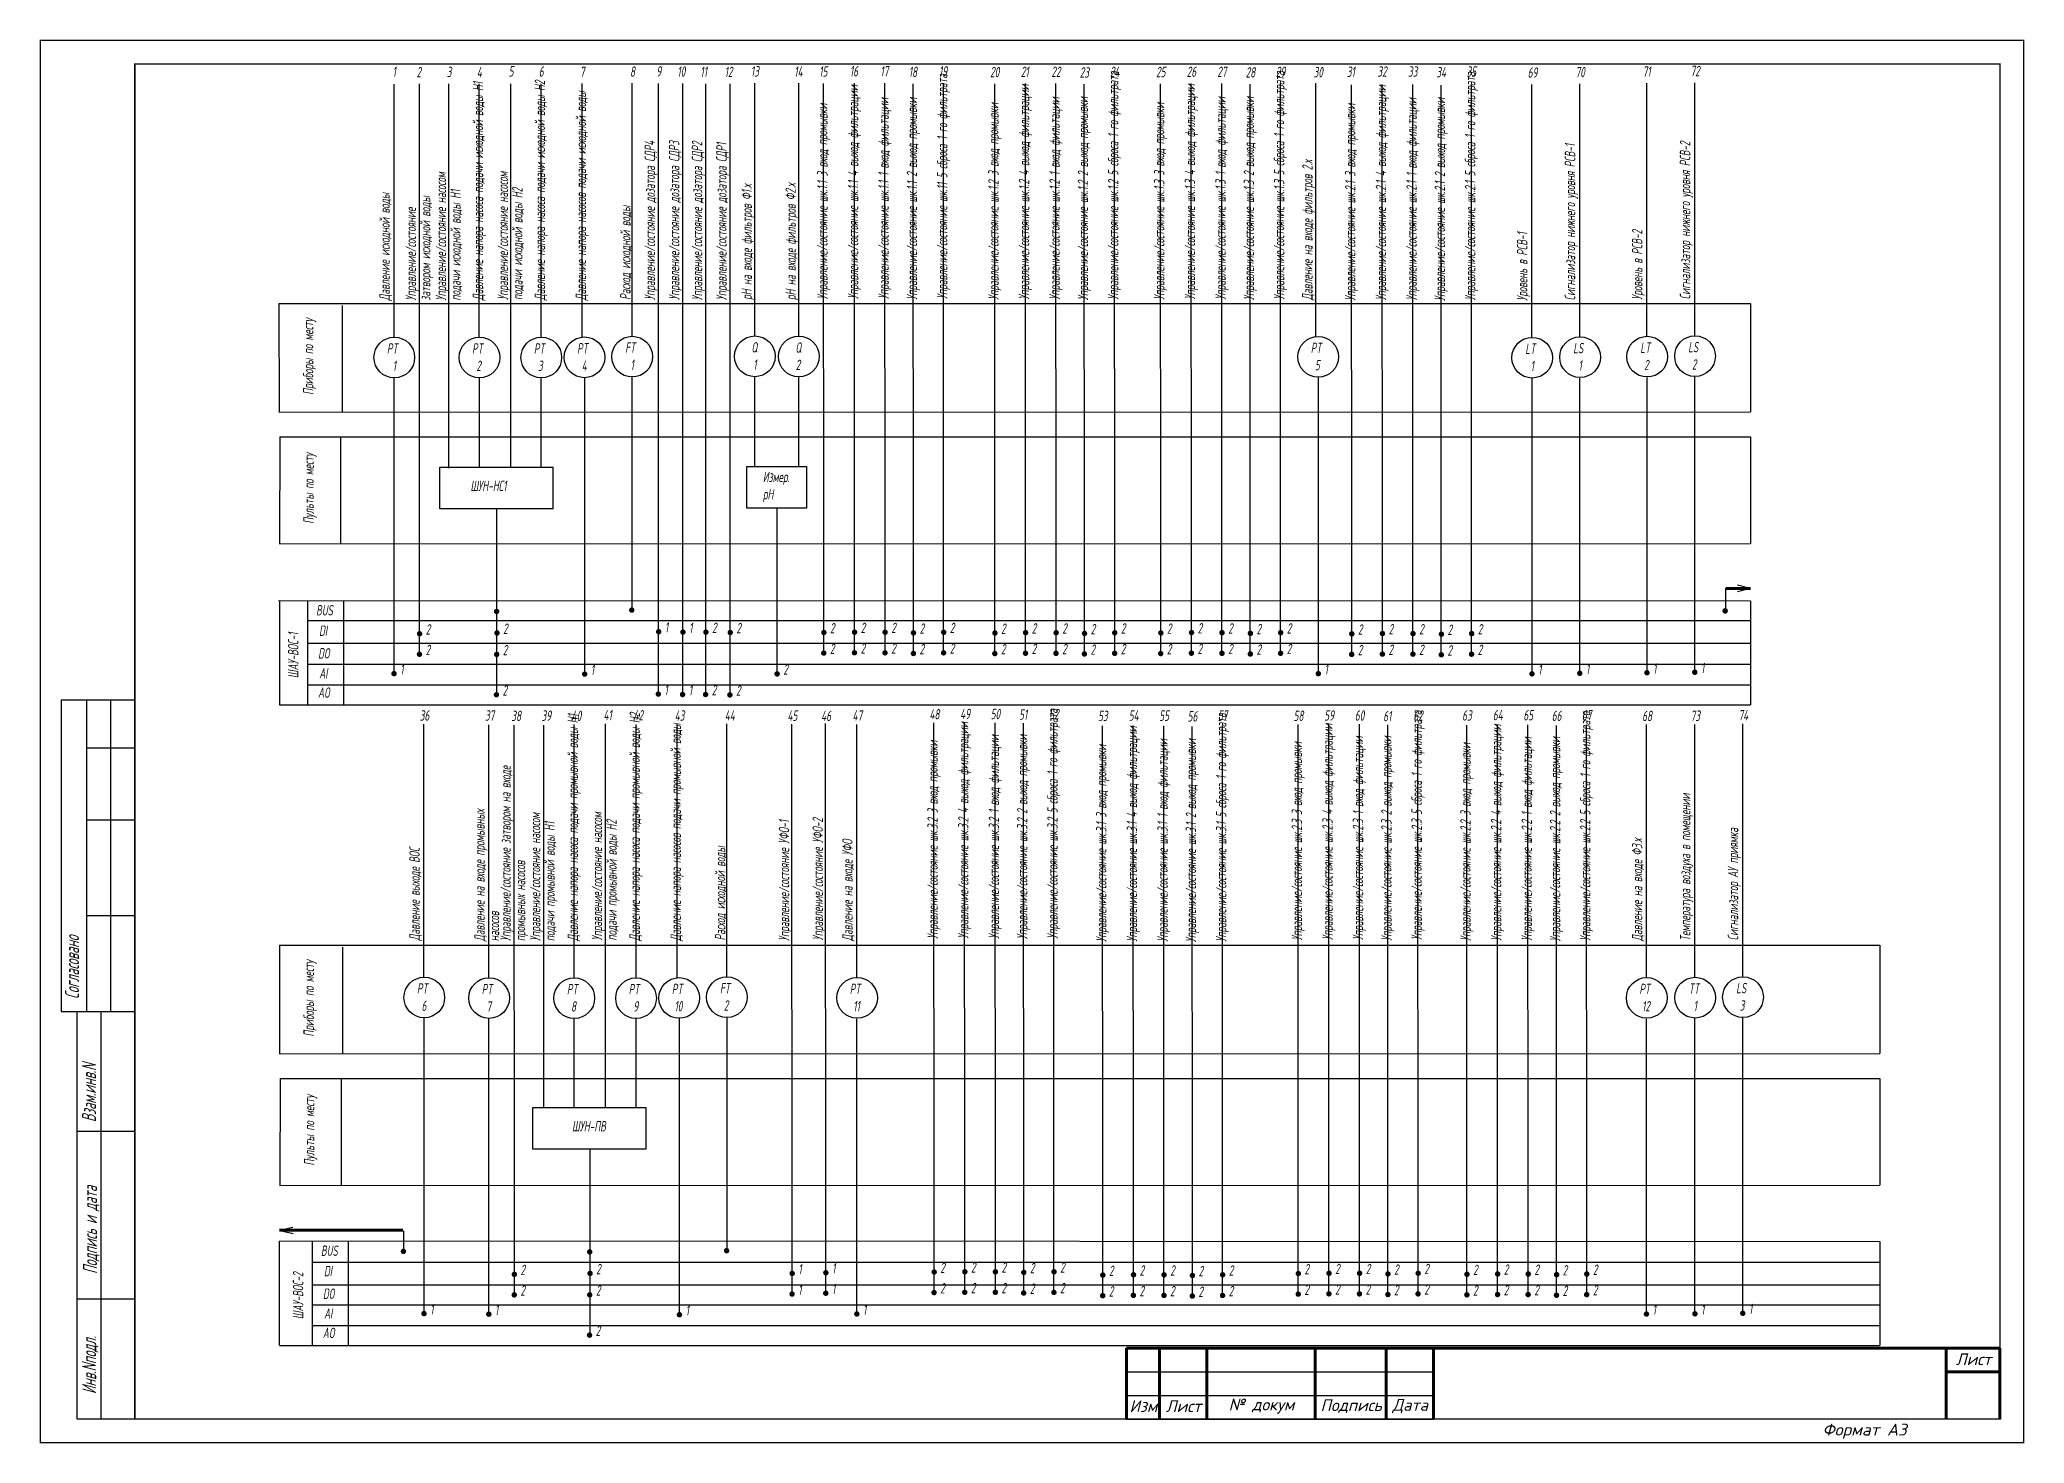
# Model space of a CAD drawing. Header units: millimetres. Extents: x 125 to 10524, y 7125 to 13164.
# Drawn here: x 763.2 to 1183.5, y 10410.8 to 10708.1 of the extents above; entities that cross this region are included whole.
import ezdxf
from ezdxf.enums import TextEntityAlignment as Align

# ---------------------------------------------------------------- set-up
doc = ezdxf.new("R2010")
doc.units = ezdxf.units.MM
doc.header["$LTSCALE"] = 4
for name, color, linetype, lineweight in [('60', 7, 'Continuous', 60), ('RAMKA', 7, 'Continuous', 25), ('Основеая', 5, 'Continuous', 60)]:
    doc.layers.add(name, color=color, linetype=linetype, lineweight=lineweight)
for name, color, linetype in [('G', 5, 'Continuous'), ('SYMS', 7, 'Continuous'), ('Вспомогательная', 1, 'Continuous'), ('Текст', 2, 'Continuous'), ('Трубопровод К10', 20, 'Continuous')]:
    doc.layers.add(name, color=color, linetype=linetype)
doc.styles.add('COTES', font='cs_gost2304.shx', dxfattribs={"width": 0.75, "oblique": 15})
doc.styles.add('Eskd знаки', font='eskd.shx', dxfattribs={"width": 0.8, "oblique": 10})
doc.styles.add('Simplex00.10.00', font='simplex.shx')
doc.styles.add('ГОСТ', font='isocpeur.ttf', dxfattribs={"oblique": 15})

msp = doc.modelspace()

# ---------------------------------------------------------------- texts
at = {"color": 0, "style": 'Eskd знаки', "oblique": 10, "width": 0.8}
for s, p in [('BUS', (823.51, 10586.15)), ('DI', (823.21, 10581.83)), ('DO', (823.38, 10577.03)), ('AI', (823.25, 10572.82)), ('AO', (823.38, 10568.72)), ('BUS', (824.54, 10450.51)), ('DI', (824.23, 10446.2)), ('DO', (824.4, 10441.4)), ('AI', (824.28, 10437.19)), ('AO', (824.4, 10433.09))]:
    msp.add_text(s, height=2.2, dxfattribs=at).set_placement(p, align=Align.CENTER)
at = {"color": 0, "char_height": 2.2, "rotation": 90, "line_spacing_factor": 0.84, "style": 'Eskd знаки'}
for s, insert, width, attachment_point in [('Управление/состояние шк.11-5 сброса 1-го фильтрата', (954.62, 10653.16), 47.008, 4), ('Управление/состояние шк.1.2-5 сброса 1-го фильтрата', (990.83, 10653.05), 47.008, 4), ('Управление/состояние шк.1.3-5 сброса 1-го фильтрата', (1025.97, 10653.06), 47.008, 4), ('Управление/состояние шк.2.1-5 сброса 1-го фильтрата', (1066.42, 10652.88), 47.008, 4), ('Давление напора насоса подачи исходной воды Н1', (856.31, 10652.9), 47.008, 4), ('Давление напора насоса подачи исходной воды Н2', (869.42, 10652.91), 47.008, 4), ('Давление напора насосов подачи исходной воды', (878.11, 10652.89), 47.008, 4), ('Управление/состояние шк.1.1-4 выход фильтрации', (935.74, 10653.17), 47.008, 4), ('Управление/состояние шк.1.2-4 выход фильтрации', (971.95, 10653.07), 47.008, 4), ('Управление/состояние шк.1.3-4 выход фильтрации', (1007.09, 10653.08), 47.008, 4), ('Управление/состояние шк.2.1-4 выход фильтрации', (1047.54, 10652.9), 47.008, 4), ('Управление/состояние шк.1.1-3 вход промывки', (929.24, 10653.11), 47.008, 4), ('Управление/состояние шк.1.1-1 вход фильтации', (942.2, 10653.16), 47.008, 4), ('Управление/состояние шк.1.1-2 выход промывки', (948.21, 10653.03), 47.008, 4), ('Управление/состояние шк.1.2-3 вход промывки', (965.46, 10653), 47.008, 4), ('Управление/состояние шк.1.2-1 вход фильтации', (978.42, 10653.05), 47.008, 4), ('Управление/состояние шк.1.2-2 выход промывки', (984.43, 10652.92), 47.008, 4), ('Управление/состояние шк.1.3-3 вход промывки', (1000.59, 10653.01), 47.008, 4), ('Управление/состояние шк.1.3-1 вход фильтации', (1013.56, 10653.06), 47.008, 4), ('Управление/состояние шк.1.3-2 выход промывки', (1019.57, 10652.93), 47.008, 4), ('Управление/состояние шк.2.1-3 вход промывки', (1041.04, 10652.83), 47.008, 4), ('Управление/состояние шк.2.1-1 вход фильтации', (1054.01, 10652.88), 47.008, 4), ('Управление/состояние шк.2.1-2 выход промывки', (1060.02, 10652.75), 47.008, 4), ('Управление/состояние дозатора СДР4 ', (892.69, 10652.97), 47.008, 4), ('Управление/состояние дозатора СДР3 ', (897.85, 10652.98), 47.008, 4), ('Управление/состояние дозатора СДР2 ', (902.7, 10652.89), 47.008, 4), ('Управление/состояние дозатора СДР1 ', (907.86, 10652.91), 47.008, 4), ('Сигнализатор нижнего уровня РСВ-1', (1087.58, 10652.9), 47.008, 4), ('Сигнализатор нижнего уровня РСВ-2', (1111.94, 10653.12), 47.008, 4), ('Управление/состояние насосом \\Pподачи исходной воды Н1', (849.87, 10652.85), 47.008, 4), ('Управление/состояние насосом \\Pподачи исходной воды Н2', (862.98, 10652.98), 47.008, 4), ('Давление на входе фильтров 2.х', (1031.95, 10652.95), 47.008, 4), ('Давление исходной воды', (836.47, 10652.84), 47.008, 4), ('рН на входе фильтров Ф1.х', (913.21, 10652.99), 47.008, 4), ('рН на входе фильтров Ф2.х', (922.52, 10652.95), 47.008, 4), ('Управление/состояние\\Pзатвором исходной воды', (843.61, 10652.85), 47.008, 4), ('Расход исходной воды', (887.39, 10653.01), 47.008, 4), ('Уровень в РСВ-1', (1077.46, 10652.79), 47.008, 4), ('Уровень в РСВ-2', (1101.81, 10653.01), 47.008, 4), ('Приборы по месту', (820.35, 10640.98), 23.0078, 5), ('Пульты по месту', (820.45, 10613.06), 23.0078, 5), ('ШАУ-ВОС-1', (816.89, 10577.71), 23.0078, 5), ('Управление/состояние шк.3.2-5 сброса 1-го фильтрата', (977.97, 10517.7), 47.008, 4), ('Давление напора насоса подачи промывной воды Н1', (876.38, 10517.21), 47.008, 4), ('Давление напора насоса подачи промывной воды Н2', (889.49, 10517.22), 47.008, 4), ('Давление напора насосов подачи промывной воды', (898.18, 10517.21), 47.008, 4), ('Управление/состояние шк.3.2-4 выход фильтрации', (959.09, 10517.72), 47.008, 4), ('Управление/состояние шк.3.1-4 выход фильтрации', (994.81, 10517.07), 47.008, 4), ('Управление/состояние шк.3.1-5 сброса 1-го фильтрата', (1013.69, 10517.06), 47.008, 4), ('Управление/состояние шк.2.3-4 выход фильтрации', (1036.22, 10517.4), 47.008, 4), ('Управление/состояние шк.2.3-5 сброса 1-го фильтрата', (1055.1, 10517.38), 47.008, 4), ('Управление/состояние шк.2.2-4 выход фильтрации', (1071.93, 10517.25), 47.008, 4), ('Управление/состояние шк.2.2-5 сброса 1-го фильтрата', (1090.81, 10517.24), 47.008, 4), ('Управление/состояние шк.3.2-3 вход промывки', (952.59, 10517.65), 47.008, 4), ('Управление/состояние шк.3.2-1 вход фильтации', (965.56, 10517.7), 47.008, 4), ('Управление/состояние шк.3.2-2 выход промывки', (971.57, 10517.57), 47.008, 4), ('Управление/состояние шк.3.1-3 вход промывки', (988.31, 10517.01), 47.008, 4), ('Управление/состояние шк.3.1-1 вход фильтации', (1001.28, 10517.06), 47.008, 4), ('Управление/состояние шк.3.1-2 выход промывки', (1007.29, 10516.93), 47.008, 4), ('Управление/состояние шк.2.3-3 вход промывки', (1029.72, 10517.33), 47.008, 4), ('Управление/состояние шк.2.3-1 вход фильтации', (1042.68, 10517.38), 47.008, 4), ('Управление/состояние шк.2.3-2 выход промывки', (1048.69, 10517.25), 47.008, 4), ('Управление/состояние шк.2.2-3 вход промывки', (1065.43, 10517.19), 47.008, 4), ('Управление/состояние шк.2.2-1 вход фильтации', (1078.4, 10517.24), 47.008, 4), ('Управление/состояние шк.2.2-2 выход промывки', (1084.41, 10517.11), 47.008, 4), ('Управление/состояние затвором на входе промывных насосов', (863.68, 10517.17), 47.008, 4), ('Давление на входе промывных \\Pнасосов', (857.86, 10517.15), 47.008, 4), ('Температура воздуха в помещении', (1111.97, 10517.24), 47.008, 4), ('Управление/состояние насосом \\Pподачи промывной воды Н1', (869.94, 10517.17), 47.008, 4), ('Управление/состояние насосом \\Pподачи промывной воды Н2', (883.05, 10517.3), 47.008, 4), ('Управление/состояние УФО-1', (921.12, 10517.17), 47.008, 4), ('Управление/состояние УФО-2', (928.26, 10517.33), 47.008, 4), ('Сигнализатор АУ приямка', (1122.1, 10517.35), 47.008, 4), ('Давление выходе ВОС', (842.81, 10517.29), 47.008, 4), ('Расход исходной воды', (907.47, 10517.33), 47.008, 4), ('Давление на входе УФО', (934.47, 10517.2), 47.008, 4), ('Давление на входе Ф3.х', (1101.71, 10517.19), 47.008, 4), ('Приборы по месту', (820.47, 10505.05), 23.0078, 5), ('Пульты по месту', (820.57, 10477.13), 23.0078, 5), ('ШАУ-ВОС-2', (817.91, 10442.07), 23.0078, 5)]:
    msp.add_mtext(s, dxfattribs=dict(at, insert=insert, width=width, attachment_point=attachment_point))
at = {"color": 0, "lineweight": 25, "char_height": 2.2, "attachment_point": 1, "style": 'Eskd знаки'}
for s, insert in [('\\pi0.50965;РT\\P\\pi1.73607;1', (836.21, 10643.81)), ('\\pi0.50965;РT\\P\\pi1.42198;2', (854.25, 10643.8)), ('\\pi0.50965;РT\\P\\pi1.38965;3', (867.33, 10643.8)), ('\\pi0.50965;РT\\P\\pi1.48584;4', (876.48, 10643.83)), ('\\pi0.60743;FT\\P\\pi1.73607;1', (886.58, 10643.99)), ('\\pi1.35653;Q\\P\\pi1.73607;1', (912.57, 10644.05)), ('\\pi1.35653;Q\\P\\pi1.42198;2', (921.88, 10644)), ('\\pi0.50965;РT\\P\\pi1.38965;5', (1031.86, 10643.94)), ('\\pi0.60743;LT\\P\\pi1.73607;1', (1077.2, 10643.76)), ('\\pi0.62898;LS\\P\\pi1.73607;1', (1087.33, 10643.87)), ('\\pi0.60743;LT\\P\\pi1.42198;2', (1101.55, 10643.98)), ('\\pi0.62898;LS\\P\\pi1.42198;2', (1111.68, 10644.09)), ('ШУН-НС1', (854.42, 10614.71)), ('Измер. рН', (916.34, 10616.61)), ('\\pi0.50965;РT\\P\\pi1.50898;6', (842.56, 10508.26)), ('\\pi0.50965;РT\\P\\pi1.53632;7', (856.28, 10508.12)), ('\\pi0.50965;РT\\P\\pi1.39464;8', (874.32, 10508.11)), ('\\pi0.50965;РT\\P\\pi1.50898;9', (887.41, 10508.11)), ('\\pi0.50965;РT\\P\\pi1.07317;10', (896.55, 10508.15)), ('\\pi0.60743;FT\\P\\pi1.42198;2', (906.65, 10508.3)), ('\\pi0.50965;РT\\P\\pi1.24718;11', (934.22, 10508.17)), ('\\pi0.50965;РT\\P\\pi1.08395;12', (1101.45, 10508.15)), ('\\pi0.70361;TT\\P\\pi1.73607;1', (1111.71, 10508.21)), ('\\pi0.62898;LS\\P\\pi1.38965;3', (1121.84, 10508.32)), ('ШУН-ПВ', (875.92, 10479.06))]:
    msp.add_mtext_dynamic_manual_height_columns(s, width=3.9494, gutter_width=10.62, heights=[0], dxfattribs=dict(at, insert=insert))
at = {"layer": 'Текст', "color": 32, "ltscale": 0.05, "true_color": 0xcd6928, "style": 'Eskd знаки', "oblique": 10, "width": 0.8}
for s, p in [('1', (837.93, 10700.23)), ('2', (843.01, 10700.15)), ('3', (849.4, 10700.18)), ('4', (855.78, 10700.14)), ('5', (862.51, 10700.31)), ('6', (868.89, 10700.27)), ('7', (877.6, 10700.2)), ('8', (888.2, 10700.24)), ('9', (893.79, 10700.29)), ('10', (898.23, 10700.27)), ('11', (903.1, 10700.22)), ('12', (908.24, 10700.19)), ('13', (913.8, 10700.3)), ('14', (922.99, 10700.26)), ('15', (928.26, 10700.26)), ('16', (934.76, 10700.33)), ('17', (941.23, 10700.31)), ('18', (947.24, 10700.18)), ('19', (953.64, 10700.31)), ('20', (964.48, 10700.16)), ('21', (970.98, 10700.22)), ('22', (977.45, 10700.21)), ('23', (983.46, 10700.08)), ('24', (989.86, 10700.21)), ('25', (999.62, 10700.17)), ('26', (1006.12, 10700.23)), ('27', (1012.59, 10700.22)), ('28', (1018.6, 10700.09)), ('29', (1025, 10700.22)), ('30', (1032.98, 10700.14)), ('31', (1040.01, 10700.21)), ('32', (1046.5, 10700.27)), ('33', (1052.97, 10700.26)), ('34', (1058.98, 10700.13)), ('35', (1065.38, 10700.26)), ('69', (1078.32, 10700.04)), ('70', (1088.45, 10700.15)), ('71', (1102.67, 10700.27)), ('72', (1112.8, 10700.38)), ('2', (844.95, 10582.11)), ('2', (861.34, 10582.26)), ('1', (895.59, 10582.53)), ('1', (900.73, 10582.45)), ('2', (905.59, 10582.45)), ('2', (910.74, 10582.37)), ('2', (930.57, 10582.36)), ('2', (937.07, 10582.43)), ('2', (943.54, 10582.42)), ('2', (949.55, 10582.28)), ('2', (955.95, 10582.42)), ('2', (966.79, 10582.26)), ('2', (973.29, 10582.33)), ('2', (979.76, 10582.31)), ('2', (985.77, 10582.18)), ('2', (992.17, 10582.31)), ('2', (1001.93, 10582.27)), ('2', (1008.43, 10582.34)), ('2', (1014.9, 10582.32)), ('2', (1020.91, 10582.19)), ('2', (1027.31, 10582.32)), ('2', (1042.37, 10582.09)), ('2', (1048.87, 10582.15)), ('2', (1055.34, 10582.14)), ('2', (1061.35, 10582.01)), ('2', (1067.75, 10582.14)), ('2', (844.93, 10577.75)), ('2', (861.28, 10577.73)), ('2', (930.55, 10578)), ('2', (937.05, 10578.07)), ('2', (943.52, 10578.06)), ('2', (949.53, 10577.92)), ('2', (955.93, 10578.06)), ('2', (966.77, 10577.9)), ('2', (973.27, 10577.97)), ('2', (979.74, 10577.95)), ('2', (985.75, 10577.82)), ('2', (992.15, 10577.95)), ('2', (1001.91, 10577.91)), ('2', (1008.41, 10577.97)), ('2', (1014.88, 10577.96)), ('2', (1020.89, 10577.83)), ('2', (1027.29, 10577.96)), ('2', (1042.35, 10577.73)), ('2', (1048.85, 10577.79)), ('2', (1055.32, 10577.78)), ('2', (1061.33, 10577.65)), ('2', (1067.73, 10577.78)), ('1', (839.54, 10573.66)), ('1', (879.91, 10573.55)), ('2', (920.67, 10573.6)), ('1', (1035.29, 10573.66)), ('1', (1080.53, 10573.61)), ('1', (1090.66, 10573.72)), ('1', (1104.88, 10573.84)), ('1', (1115.01, 10573.95)), ('2', (861.23, 10569.19)), ('1', (895.51, 10569.32)), ('1', (900.66, 10569.23)), ('2', (905.52, 10569.24)), ('2', (910.66, 10569.15)), ('49', (958.12, 10564.2)), ('50', (964.59, 10564.18)), ('52', (977, 10564.18)), ('36', (843.68, 10563.87)), ('37', (857.49, 10563.87)), ('38', (863.08, 10563.8)), ('39', (869.47, 10563.83)), ('40', (875.85, 10563.79)), ('41', (882.59, 10563.96)), ('42', (888.96, 10563.92)), ('43', (897.67, 10563.85)), ('44', (908.27, 10563.89)), ('45', (921.55, 10563.83)), ('46', (928.69, 10563.79)), ('47', (935.34, 10563.88)), ('48', (951.62, 10564.13)), ('51', (970.6, 10564.05)), ('53', (987.32, 10563.77)), ('54', (993.82, 10563.84)), ('55', (1000.29, 10563.83)), ('56', (1006.3, 10563.69)), ('57', (1012.7, 10563.83)), ('58', (1028.74, 10563.81)), ('59', (1035.24, 10563.88)), ('60', (1041.71, 10563.87)), ('61', (1047.72, 10563.74)), ('62', (1054.12, 10563.87)), ('63', (1064.44, 10563.89)), ('64', (1070.94, 10563.96)), ('65', (1077.41, 10563.94)), ('66', (1083.42, 10563.81)), ('67', (1089.82, 10563.94)), ('68', (1102.57, 10563.77)), ('73', (1112.83, 10563.82)), ('74', (1122.96, 10563.93)), ('2', (881.05, 10446.62)), ('1', (923.86, 10446.61)), ('1', (931, 10446.77)), ('2', (953.93, 10446.91)), ('2', (960.43, 10446.97)), ('2', (966.9, 10446.96)), ('2', (972.91, 10446.83)), ('2', (979.31, 10446.96)), ('2', (1031.05, 10446.59)), ('2', (1037.55, 10446.65)), ('2', (1044.02, 10446.64)), ('2', (1050.03, 10446.51)), ('2', (1056.43, 10446.64)), ('2', (1073.27, 10446.51)), ('2', (1079.74, 10446.49)), ('2', (1092.15, 10446.49)), ('2', (865.02, 10446.43)), ('1', (930.98, 10442.41)), ('2', (953.91, 10442.55)), ('2', (960.41, 10442.61)), ('2', (966.88, 10442.6)), ('2', (972.89, 10442.47)), ('2', (979.29, 10442.6)), ('2', (989.65, 10446.26)), ('2', (996.14, 10446.33)), ('2', (1002.61, 10446.31)), ('2', (1008.62, 10446.18)), ('2', (1015.02, 10446.31)), ('2', (1037.53, 10442.29)), ('2', (1044, 10442.28)), ('2', (1056.41, 10442.28)), ('2', (1066.77, 10446.44)), ('2', (1085.74, 10446.36)), ('1', (845.89, 10438.11)), ('2', (865, 10442.07)), ('2', (880.99, 10442.08)), ('1', (923.84, 10442.25)), ('2', (989.63, 10441.9)), ('2', (996.12, 10441.97)), ('2', (1002.59, 10441.95)), ('2', (1008.6, 10441.82)), ('2', (1015, 10441.95)), ('2', (1031.03, 10442.23)), ('2', (1050.01, 10442.15)), ('2', (1066.75, 10442.08)), ('2', (1073.25, 10442.15)), ('2', (1079.72, 10442.13)), ('2', (1085.73, 10442)), ('2', (1092.13, 10442.13)), ('1', (1115.04, 10438.06)), ('1', (1125.17, 10438.17)), ('1', (859.61, 10437.98)), ('1', (899.99, 10437.87)), ('1', (937.55, 10438.02)), ('1', (1104.78, 10438.01)), ('2', (880.94, 10433.54))]:
    msp.add_text(s, height=2.2, dxfattribs=at).set_placement(p)

# ---------------------------------------------------------------- blocks, each defined once
blk = doc.blocks.new('Формат А3')
at = {"color": 0, "linetype": 'Continuous', "const_width": 0.3}
for points in [[(-420, 297), (0, 297), (0, 0), (-420, 0)], [(-400, 5), (-400, 292), (-5, 292), (-5, 5)]]:
    blk.add_lwpolyline(points, close=True, dxfattribs=at)
at = {"color": 0, "linetype": 'Continuous', "style": 'Simplex00.10.00', "oblique": 15}
blk.add_text('Формат А3', height=2.5, dxfattribs=at).set_placement((-33.67, 2.75), align=Align.MIDDLE_CENTER)
blk = doc.blocks.new('A$C73A268AF')
at = {"lineweight": 30}
for p, q in [((4.57, 157.46), (20.05, 157.46)), ((4.57, 157.46), (4.57, 91.46)), ((9.89, 157.46), (9.89, 91.46)), ((14.97, 157.46), (14.97, 91.46)), ((9.89, 147.31), (20.05, 147.31)), ((9.89, 132.08), (20.05, 132.08)), ((9.89, 111.77), (20.05, 111.77)), ((4.57, 91.46), (20.05, 91.46)), ((7.96, 5.15), (7.96, 91.46)), ((13.04, 5.15), (13.04, 91.46)), ((20.15, 66.08), (7.96, 66.08)), ((20.15, 30.54), (7.96, 30.54))]:
    blk.add_line(p, q, dxfattribs=at)
blk.add_lwpolyline([(20.15, 5.15), (7.96, 5.15)], dxfattribs=at)
at = {"layer": 'Вспомогательная', "color": 7}
for p, q in [((230.15, 15.15), (295.15, 15.15)), ((230.15, 10.15), (295.15, 10.15)), ((230.15, 5.15), (295.15, 5.15))]:
    blk.add_line(p, q, dxfattribs=at)
at = {"layer": 'Основеая', "color": 7}
for p, q in [((230.15, 20.15), (230.15, 5.15)), ((415.15, 20.15), (230.15, 20.15)), ((237.15, 20.15), (237.15, 5.15)), ((247.15, 20.15), (247.15, 5.15)), ((270.15, 20.15), (270.15, 5.15)), ((285.15, 20.15), (285.15, 5.15)), ((295.15, 20.15), (295.15, 5.15)), ((403.72, 20.15), (403.72, 5.15)), ((415.15, 20.15), (415.15, 5.15)), ((403.72, 15.15), (415.15, 15.15))]:
    blk.add_line(p, q, dxfattribs=at)
blk.add_blockref('Формат А3', (420.15, 0.15))
at = {"layer": 'RAMKA', "style": 'COTES', "oblique": 15, "width": 0.75}
for s, p in [('Согласовано', (8.35, 94.1)), ('Взам.инв.N', (11.94, 68.02)), ('Подпись и дата', (12.17, 35.86)), ('Инв.Nподл.', (11.97, 10.43))]:
    blk.add_text(s, height=3, rotation=90, dxfattribs=at).set_placement(p)
at = {"layer": 'Текст', "color": 7, "char_height": 2.5, "style": 'ГОСТ'}
for s, insert, width, attachment_point in [('{\\fISOCPEUR|b0|i0|c204|p34;Лист}', (413.32, 17.81), 11.4585, 6), ('{\\fISOCPEUR|b0|i0|c204|p34;Изм}', (233.75, 7.88), 7, 5), ('{\\fISOCPEUR|b0|i0|c204|p34;Лист}', (242.25, 7.88), 10, 5), ('{\\fISOCPEUR|b0|i0|c204|p34;№ докум}', (258.75, 7.88), 23, 5), ('{\\fISOCPEUR|b0|i0|c204|p34;Подпись}', (277.75, 7.88), 15, 5), ('{\\fISOCPEUR|b0|i0|c204|p34;Дата}', (290.25, 7.88), 10, 5)]:
    blk.add_mtext(s, dxfattribs=dict(at, insert=insert, width=width, attachment_point=attachment_point))

# ---------------------------------------------------------------- linework, layer by layer
at = {"color": 0, "ltscale": 100}
for p, q in [((838.24, 10645.13), (838.24, 10698.69)), ((843.62, 10577.85), (843.6, 10698.78)), ((849.87, 10617.39), (849.85, 10698.76)), ((856.29, 10645.1), (856.29, 10698.73)), ((862.99, 10617.66), (862.96, 10698.77)), ((869.41, 10645.1), (869.41, 10698.74)), ((878.1, 10645.18), (878.1, 10698.82)), ((888.67, 10645.24), (888.67, 10698.87)), ((894.26, 10569.46), (894.24, 10698.86)), ((899.43, 10569.71), (899.4, 10698.85)), ((904.27, 10569.38), (904.24, 10698.78)), ((909.43, 10569.64), (909.41, 10698.77)), ((914.66, 10645.3), (914.66, 10698.93)), ((923.97, 10645.26), (923.97, 10698.89)), ((929.25, 10578.1), (929.22, 10698.85)), ((935.75, 10578.17), (935.72, 10698.92)), ((942.22, 10578.16), (942.19, 10698.9)), ((948.23, 10578.03), (948.2, 10698.77)), ((954.63, 10578.16), (954.6, 10698.9)), ((965.47, 10578), (965.44, 10698.75)), ((971.97, 10578.07), (971.94, 10698.81)), ((978.44, 10578.05), (978.41, 10698.8)), ((984.45, 10577.92), (984.42, 10698.67)), ((990.85, 10578.05), (990.82, 10698.8)), ((1000.61, 10578.01), (1000.58, 10698.76)), ((1007.1, 10578.08), (1007.08, 10698.82)), ((1013.57, 10578.06), (1013.54, 10698.81)), ((1019.58, 10577.93), (1019.55, 10698.68)), ((1025.98, 10578.06), (1025.96, 10698.81)), ((1033.47, 10645.3), (1033.47, 10698.93)), ((1041.05, 10577.83), (1041.02, 10698.57)), ((1047.55, 10577.89), (1047.52, 10698.64)), ((1054.02, 10577.88), (1053.99, 10698.63)), ((1060.03, 10577.75), (1060, 10698.49)), ((1066.43, 10577.88), (1066.4, 10698.63)), ((1079.22, 10645.08), (1079.22, 10698.64)), ((1089.35, 10645.19), (1089.35, 10698.75)), ((1103.58, 10645.3), (1103.58, 10698.87)), ((1113.7, 10645.41), (1113.7, 10698.98)), ((838.25, 10574.01), (838.25, 10636.39)), ((856.31, 10617.53), (856.31, 10636.48)), ((869.42, 10617.58), (869.42, 10636.49)), ((878.64, 10573.75), (878.64, 10636.45)), ((888.68, 10587.26), (888.68, 10636.62)), ((914.67, 10617.71), (914.67, 10636.68)), ((923.99, 10617.71), (923.99, 10636.64)), ((1034.02, 10573.86), (1034.02, 10636.56)), ((1079.24, 10573.96), (1079.24, 10636.34)), ((1089.37, 10574.07), (1089.37, 10636.45)), ((1103.59, 10574.19), (1103.59, 10636.57)), ((1113.72, 10574.3), (1113.72, 10636.68)), ((844.58, 10509.58), (844.58, 10563.14)), ((858.31, 10509.44), (858.31, 10563.01)), ((863.74, 10442.01), (863.71, 10562.94)), ((869.99, 10481.94), (869.96, 10562.92)), ((876.37, 10509.42), (876.37, 10563.04)), ((883.02, 10481.94), (882.99, 10563.21)), ((889.48, 10509.42), (889.48, 10563.05)), ((898.17, 10509.5), (898.17, 10563.13)), ((908.74, 10509.56), (908.74, 10563.19)), ((922.54, 10442.35), (922.51, 10563.1)), ((929.67, 10442.51), (929.64, 10563.26)), ((936.24, 10509.49), (936.24, 10563.05)), ((952.61, 10442.65), (952.58, 10563.39)), ((959.11, 10442.71), (959.08, 10563.46)), ((965.58, 10442.7), (965.55, 10563.44)), ((971.59, 10442.57), (971.56, 10563.31)), ((977.99, 10442.7), (977.96, 10563.44)), ((988.32, 10442), (988.29, 10562.75)), ((994.82, 10442.07), (994.79, 10562.82)), ((1001.29, 10442.06), (1001.26, 10562.8)), ((1007.3, 10441.92), (1007.27, 10562.67)), ((1013.7, 10442.06), (1013.67, 10562.8)), ((1029.73, 10442.33), (1029.7, 10563.08)), ((1036.23, 10442.39), (1036.2, 10563.14)), ((1042.7, 10442.38), (1042.67, 10563.13)), ((1048.71, 10442.25), (1048.68, 10563)), ((1055.11, 10442.38), (1055.08, 10563.13)), ((1065.44, 10442.18), (1065.42, 10562.93)), ((1071.94, 10442.25), (1071.91, 10563)), ((1078.41, 10442.23), (1078.38, 10562.98)), ((1084.42, 10442.1), (1084.39, 10562.85)), ((1090.82, 10442.23), (1090.79, 10562.98)), ((1103.47, 10509.47), (1103.47, 10563.04)), ((1113.74, 10509.53), (1113.74, 10563.09)), ((1123.87, 10509.64), (1123.87, 10563.2)), ((844.6, 10438.46), (844.6, 10500.84)), ((858.32, 10438.33), (858.32, 10500.71)), ((876.38, 10482.08), (876.38, 10500.8)), ((889.49, 10481.94), (889.49, 10500.8)), ((898.71, 10438.06), (898.71, 10500.76)), ((908.76, 10451.58), (908.76, 10500.94)), ((936.26, 10438.37), (936.26, 10500.75)), ((1103.49, 10438.36), (1103.49, 10500.74)), ((1113.75, 10438.41), (1113.75, 10500.79)), ((1123.88, 10438.52), (1123.88, 10500.9))]:
    msp.add_line(p, q, dxfattribs=at)
at = {"color": 0, "ltscale": 1.2}
for p, q in [((813.87, 10652.25), (1125.51, 10652.25)), ((813.87, 10629.25), (1125.51, 10629.29)), ((814.02, 10623.99), (1125.51, 10623.99)), ((813.96, 10601.34), (1125.51, 10601.43)), ((813.99, 10516.32), (1152.87, 10516.32)), ((813.99, 10493.33), (1152.87, 10493.37)), ((814.14, 10488.06), (1152.87, 10488.06)), ((814.08, 10465.41), (1152.87, 10465.51))]:
    msp.add_line(p, q, dxfattribs=at)
at = {"color": 0, "linetype": 'Continuous', "lineweight": 25}
for points in [[(827.22, 10651.81), (827.22, 10629.2)], [(826.93, 10623.89), (826.93, 10601.28)], [(1120.18, 10591.97), (1120.18, 10587.06)], [(813.74, 10589.36), (1125.42, 10589.23)], [(819.88, 10589.24), (819.88, 10567.22)], [(827.52, 10589.22), (827.52, 10567.2)], [(1125.51, 10589.22), (1125.51, 10567.2)], [(819.92, 10585.08), (1125.59, 10585.08)], [(827.34, 10515.88), (827.34, 10493.27)], [(827.05, 10487.96), (827.05, 10465.35)], [(813.91, 10453.64), (813.91, 10431.62)], [(813.99, 10453.68), (1152.86, 10453.55)], [(820.9, 10453.6), (820.9, 10431.58)], [(828.55, 10453.56), (828.55, 10431.54)], [(840.21, 10455.8), (840.21, 10451.67)], [(1152.87, 10453.56), (1152.87, 10431.55)], [(820.87, 10449.17), (1152.86, 10449.17)]]:
    msp.add_lwpolyline(points, dxfattribs=at)
at = {"linetype": 'Continuous', "ltscale": 0.6}
for points in [[(859.96, 10608.74), (859.96, 10569.19)], [(919.31, 10608.75), (919.31, 10573.74)], [(879.67, 10473.09), (879.67, 10433.54)]]:
    msp.add_lwpolyline(points, dxfattribs=at)
at = {"color": 0, "ltscale": 0.5, "const_width": 0.574}
for points in [[(859.68, 10587.01, 1), (860.25, 10587.01, 1)], [(888.3, 10587.29, 1), (888.87, 10587.29, 1)], [(1119.85, 10587.13, 1), (1120.43, 10587.13, 1)], [(894, 10582.71, 1), (894.57, 10582.71, 1)], [(899.14, 10582.63, 1), (899.71, 10582.63, 1)], [(904, 10582.63, 1), (904.58, 10582.63, 1)], [(935.48, 10582.61, 1), (936.05, 10582.61, 1)], [(941.95, 10582.6, 1), (942.52, 10582.6, 1)], [(954.36, 10582.6, 1), (954.93, 10582.6, 1)], [(843.36, 10582.29, 1), (843.93, 10582.29, 1)], [(859.75, 10582.44, 1), (860.32, 10582.44, 1)], [(909.15, 10582.55, 1), (909.72, 10582.55, 1)], [(928.98, 10582.54, 1), (929.55, 10582.54, 1)], [(947.96, 10582.47, 1), (948.53, 10582.47, 1)], [(965.2, 10582.44, 1), (965.77, 10582.44, 1)], [(971.7, 10582.51, 1), (972.27, 10582.51, 1)], [(978.17, 10582.49, 1), (978.74, 10582.49, 1)], [(984.18, 10582.36, 1), (984.75, 10582.36, 1)], [(990.58, 10582.49, 1), (991.15, 10582.49, 1)], [(1000.34, 10582.45, 1), (1000.91, 10582.45, 1)], [(1006.84, 10582.52, 1), (1007.41, 10582.52, 1)], [(1013.3, 10582.5, 1), (1013.88, 10582.5, 1)], [(1019.31, 10582.37, 1), (1019.89, 10582.37, 1)], [(1025.72, 10582.5, 1), (1026.29, 10582.5, 1)], [(1040.78, 10582.27, 1), (1041.36, 10582.27, 1)], [(1047.28, 10582.33, 1), (1047.85, 10582.33, 1)], [(1053.75, 10582.32, 1), (1054.32, 10582.32, 1)], [(1059.76, 10582.19, 1), (1060.33, 10582.19, 1)], [(1066.16, 10582.32, 1), (1066.74, 10582.32, 1)], [(843.34, 10577.93, 1), (843.91, 10577.93, 1)], [(859.69, 10577.91, 1), (860.26, 10577.91, 1)], [(928.96, 10578.18, 1), (929.53, 10578.18, 1)], [(935.46, 10578.25, 1), (936.03, 10578.25, 1)], [(941.93, 10578.24, 1), (942.5, 10578.24, 1)], [(947.94, 10578.1, 1), (948.51, 10578.1, 1)], [(954.34, 10578.24, 1), (954.91, 10578.24, 1)], [(965.18, 10578.08, 1), (965.75, 10578.08, 1)], [(971.68, 10578.15, 1), (972.25, 10578.15, 1)], [(978.15, 10578.13, 1), (978.72, 10578.13, 1)], [(984.16, 10578, 1), (984.73, 10578, 1)], [(990.56, 10578.13, 1), (991.13, 10578.13, 1)], [(1000.32, 10578.09, 1), (1000.89, 10578.09, 1)], [(1006.82, 10578.16, 1), (1007.39, 10578.16, 1)], [(1013.28, 10578.14, 1), (1013.86, 10578.14, 1)], [(1019.29, 10578.01, 1), (1019.87, 10578.01, 1)], [(1025.7, 10578.14, 1), (1026.27, 10578.14, 1)], [(1040.76, 10577.91, 1), (1041.34, 10577.91, 1)], [(1047.26, 10577.97, 1), (1047.84, 10577.97, 1)], [(1053.73, 10577.96, 1), (1054.3, 10577.96, 1)], [(1059.74, 10577.83, 1), (1060.31, 10577.83, 1)], [(1066.14, 10577.96, 1), (1066.72, 10577.96, 1)], [(837.95, 10573.84, 1), (838.52, 10573.84, 1)], [(878.32, 10573.73, 1), (878.89, 10573.73, 1)], [(919.08, 10573.78, 1), (919.66, 10573.78, 1)], [(1033.7, 10573.84, 1), (1034.27, 10573.84, 1)], [(1078.94, 10573.79, 1), (1079.51, 10573.79, 1)], [(1089.07, 10573.9, 1), (1089.64, 10573.9, 1)], [(1103.29, 10574.02, 1), (1103.86, 10574.02, 1)], [(1113.42, 10574.13, 1), (1113.99, 10574.13, 1)], [(859.64, 10569.37, 1), (860.21, 10569.37, 1)], [(893.92, 10569.5, 1), (894.49, 10569.5, 1)], [(899.06, 10569.41, 1), (899.64, 10569.41, 1)], [(903.93, 10569.42, 1), (904.5, 10569.42, 1)], [(909.07, 10569.33, 1), (909.65, 10569.33, 1)], [(839.94, 10451.47, 1), (840.51, 10451.47, 1)], [(879.39, 10451.36, 1), (879.96, 10451.36, 1)], [(908.37, 10451.61, 1), (908.95, 10451.61, 1)], [(863.43, 10446.61, 1), (864, 10446.61, 1)], [(879.46, 10446.8, 1), (880.03, 10446.8, 1)], [(922.27, 10446.79, 1), (922.84, 10446.79, 1)], [(929.4, 10446.95, 1), (929.98, 10446.95, 1)], [(952.34, 10447.09, 1), (952.91, 10447.09, 1)], [(958.84, 10447.15, 1), (959.41, 10447.15, 1)], [(965.31, 10447.14, 1), (965.88, 10447.14, 1)], [(971.32, 10447.01, 1), (971.89, 10447.01, 1)], [(977.72, 10447.14, 1), (978.29, 10447.14, 1)], [(988.05, 10446.44, 1), (988.63, 10446.44, 1)], [(994.55, 10446.51, 1), (995.13, 10446.51, 1)], [(1001.02, 10446.5, 1), (1001.6, 10446.5, 1)], [(1007.03, 10446.36, 1), (1007.6, 10446.36, 1)], [(1013.43, 10446.5, 1), (1014.01, 10446.5, 1)], [(1029.46, 10446.77, 1), (1030.03, 10446.77, 1)], [(1035.96, 10446.83, 1), (1036.53, 10446.83, 1)], [(1042.43, 10446.82, 1), (1043, 10446.82, 1)], [(1048.44, 10446.69, 1), (1049.01, 10446.69, 1)], [(1054.84, 10446.82, 1), (1055.41, 10446.82, 1)], [(1065.17, 10446.62, 1), (1065.75, 10446.62, 1)], [(1071.67, 10446.69, 1), (1072.25, 10446.69, 1)], [(1078.14, 10446.67, 1), (1078.72, 10446.67, 1)], [(1084.15, 10446.54, 1), (1084.73, 10446.54, 1)], [(1090.55, 10446.67, 1), (1091.13, 10446.67, 1)], [(863.41, 10442.25, 1), (863.98, 10442.25, 1)], [(879.4, 10442.26, 1), (879.97, 10442.26, 1)], [(922.25, 10442.43, 1), (922.82, 10442.43, 1)], [(929.38, 10442.59, 1), (929.96, 10442.59, 1)], [(952.32, 10442.73, 1), (952.89, 10442.73, 1)], [(958.82, 10442.79, 1), (959.39, 10442.79, 1)], [(965.29, 10442.78, 1), (965.86, 10442.78, 1)], [(971.3, 10442.65, 1), (971.87, 10442.65, 1)], [(977.7, 10442.78, 1), (978.27, 10442.78, 1)], [(988.03, 10442.08, 1), (988.61, 10442.08, 1)], [(994.53, 10442.15, 1), (995.11, 10442.15, 1)], [(1001, 10442.13, 1), (1001.58, 10442.13, 1)], [(1007.01, 10442, 1), (1007.59, 10442, 1)], [(1013.41, 10442.13, 1), (1013.99, 10442.13, 1)], [(1029.44, 10442.41, 1), (1030.01, 10442.41, 1)], [(1035.94, 10442.47, 1), (1036.51, 10442.47, 1)], [(1042.41, 10442.46, 1), (1042.98, 10442.46, 1)], [(1048.42, 10442.33, 1), (1048.99, 10442.33, 1)], [(1054.82, 10442.46, 1), (1055.39, 10442.46, 1)], [(1065.15, 10442.26, 1), (1065.73, 10442.26, 1)], [(1071.65, 10442.33, 1), (1072.23, 10442.33, 1)], [(1078.12, 10442.31, 1), (1078.7, 10442.31, 1)], [(1084.13, 10442.18, 1), (1084.71, 10442.18, 1)], [(1090.53, 10442.31, 1), (1091.11, 10442.31, 1)], [(844.3, 10438.29, 1), (844.87, 10438.29, 1)], [(858.02, 10438.16, 1), (858.6, 10438.16, 1)], [(898.39, 10438.05, 1), (898.97, 10438.05, 1)], [(935.96, 10438.2, 1), (936.53, 10438.2, 1)], [(1103.19, 10438.19, 1), (1103.76, 10438.19, 1)], [(1113.45, 10438.24, 1), (1114.03, 10438.24, 1)], [(1123.58, 10438.35, 1), (1124.15, 10438.35, 1)], [(879.35, 10433.72, 1), (879.92, 10433.72, 1)]]:
    msp.add_lwpolyline(points, format="xyb", close=True, dxfattribs=at)
at = {"color": 0}
for points in [[(820.01, 10580.3), (1125.59, 10580.3)], [(819.88, 10575.82), (1125.51, 10575.82)], [(820.01, 10571.45), (1125.42, 10571.45)], [(813.99, 10567.2), (1125.51, 10567.2)], [(820.94, 10444.39), (1152.88, 10444.39)], [(820.9, 10440.14), (1152.87, 10440.14)], [(820.94, 10435.77), (1152.89, 10435.77)], [(813.98, 10431.52), (1152.87, 10431.52)]]:
    msp.add_lwpolyline(points, dxfattribs=at)
at = {"color": 0, "ltscale": 100}
for centre in [(838.29, 10640.8), (856.33, 10640.79), (869.42, 10640.79), (878.56, 10640.83), (888.66, 10640.98), (914.65, 10641.04), (923.96, 10641), (1033.94, 10640.94), (1079.28, 10640.75), (1089.41, 10640.86), (1103.63, 10640.98), (1113.76, 10641.09), (844.64, 10505.25), (858.36, 10505.12), (876.4, 10505.1), (889.49, 10505.1), (898.63, 10505.14), (908.73, 10505.3), (936.3, 10505.16), (1103.53, 10505.15), (1113.79, 10505.2), (1123.92, 10505.31)]:
    msp.add_circle(centre, 4.31, dxfattribs=at)
at = {"layer": '60', "color": 7, "ltscale": 100}
for p, q in [((1120.25, 10591.88), (1125.51, 10591.88)), ((813.99, 10455.96), (840.1, 10455.96))]:
    msp.add_line(p, q, dxfattribs=at)
at = {"layer": 'G', "color": 0}
for points in [[(813.87, 10652.25), (813.88, 10629.25)], [(1125.51, 10652.25), (1125.51, 10629.29)], [(814.02, 10623.99), (813.96, 10601.34)], [(1125.51, 10623.99), (1125.51, 10601.43)], [(813.96, 10589.36), (813.99, 10567.2)], [(813.99, 10516.32), (814, 10493.33)], [(1152.87, 10516.32), (1152.88, 10493.37)], [(814.14, 10488.06), (814.08, 10465.41)], [(1152.88, 10488.06), (1152.88, 10465.51)]]:
    msp.add_lwpolyline(points, dxfattribs=at)
at = {"layer": 'SYMS', "linetype": 'Continuous', "ltscale": 0.2}
for p, q in [((1125.51, 10591.88), (1122.73, 10592.56)), ((1125.54, 10591.85), (1122.76, 10591.16)), ((814.03, 10455.93), (816.81, 10456.62)), ((814.06, 10455.9), (816.84, 10455.22))]:
    msp.add_line(p, q, dxfattribs=at)
at = {"layer": 'Трубопровод К10', "color": 7}
for points in [[(847.9, 10617.58), (871.83, 10617.58), (871.83, 10608.72), (847.9, 10608.72)], [(912.94, 10617.7), (925.6, 10617.7), (925.6, 10608.85), (912.94, 10608.85)], [(867.61, 10481.93), (891.54, 10481.93), (891.54, 10473.08), (867.61, 10473.08)]]:
    msp.add_lwpolyline(points, close=True, dxfattribs=at)

# ---------------------------------------------------------------- block references
at = {"ltscale": 1.2}
msp.add_blockref('A$C73A268AF', (763.19, 10410.81), dxfattribs=at)

msp.set_redraw_order([(e.dxf.handle, doc.entitydb.next_handle()) for e in msp.query("TEXT MTEXT ATTDEF DIMENSION ARC_DIMENSION")])  # texts and dimensions are drawn at this point

doc.saveas('drawing.dxf')
